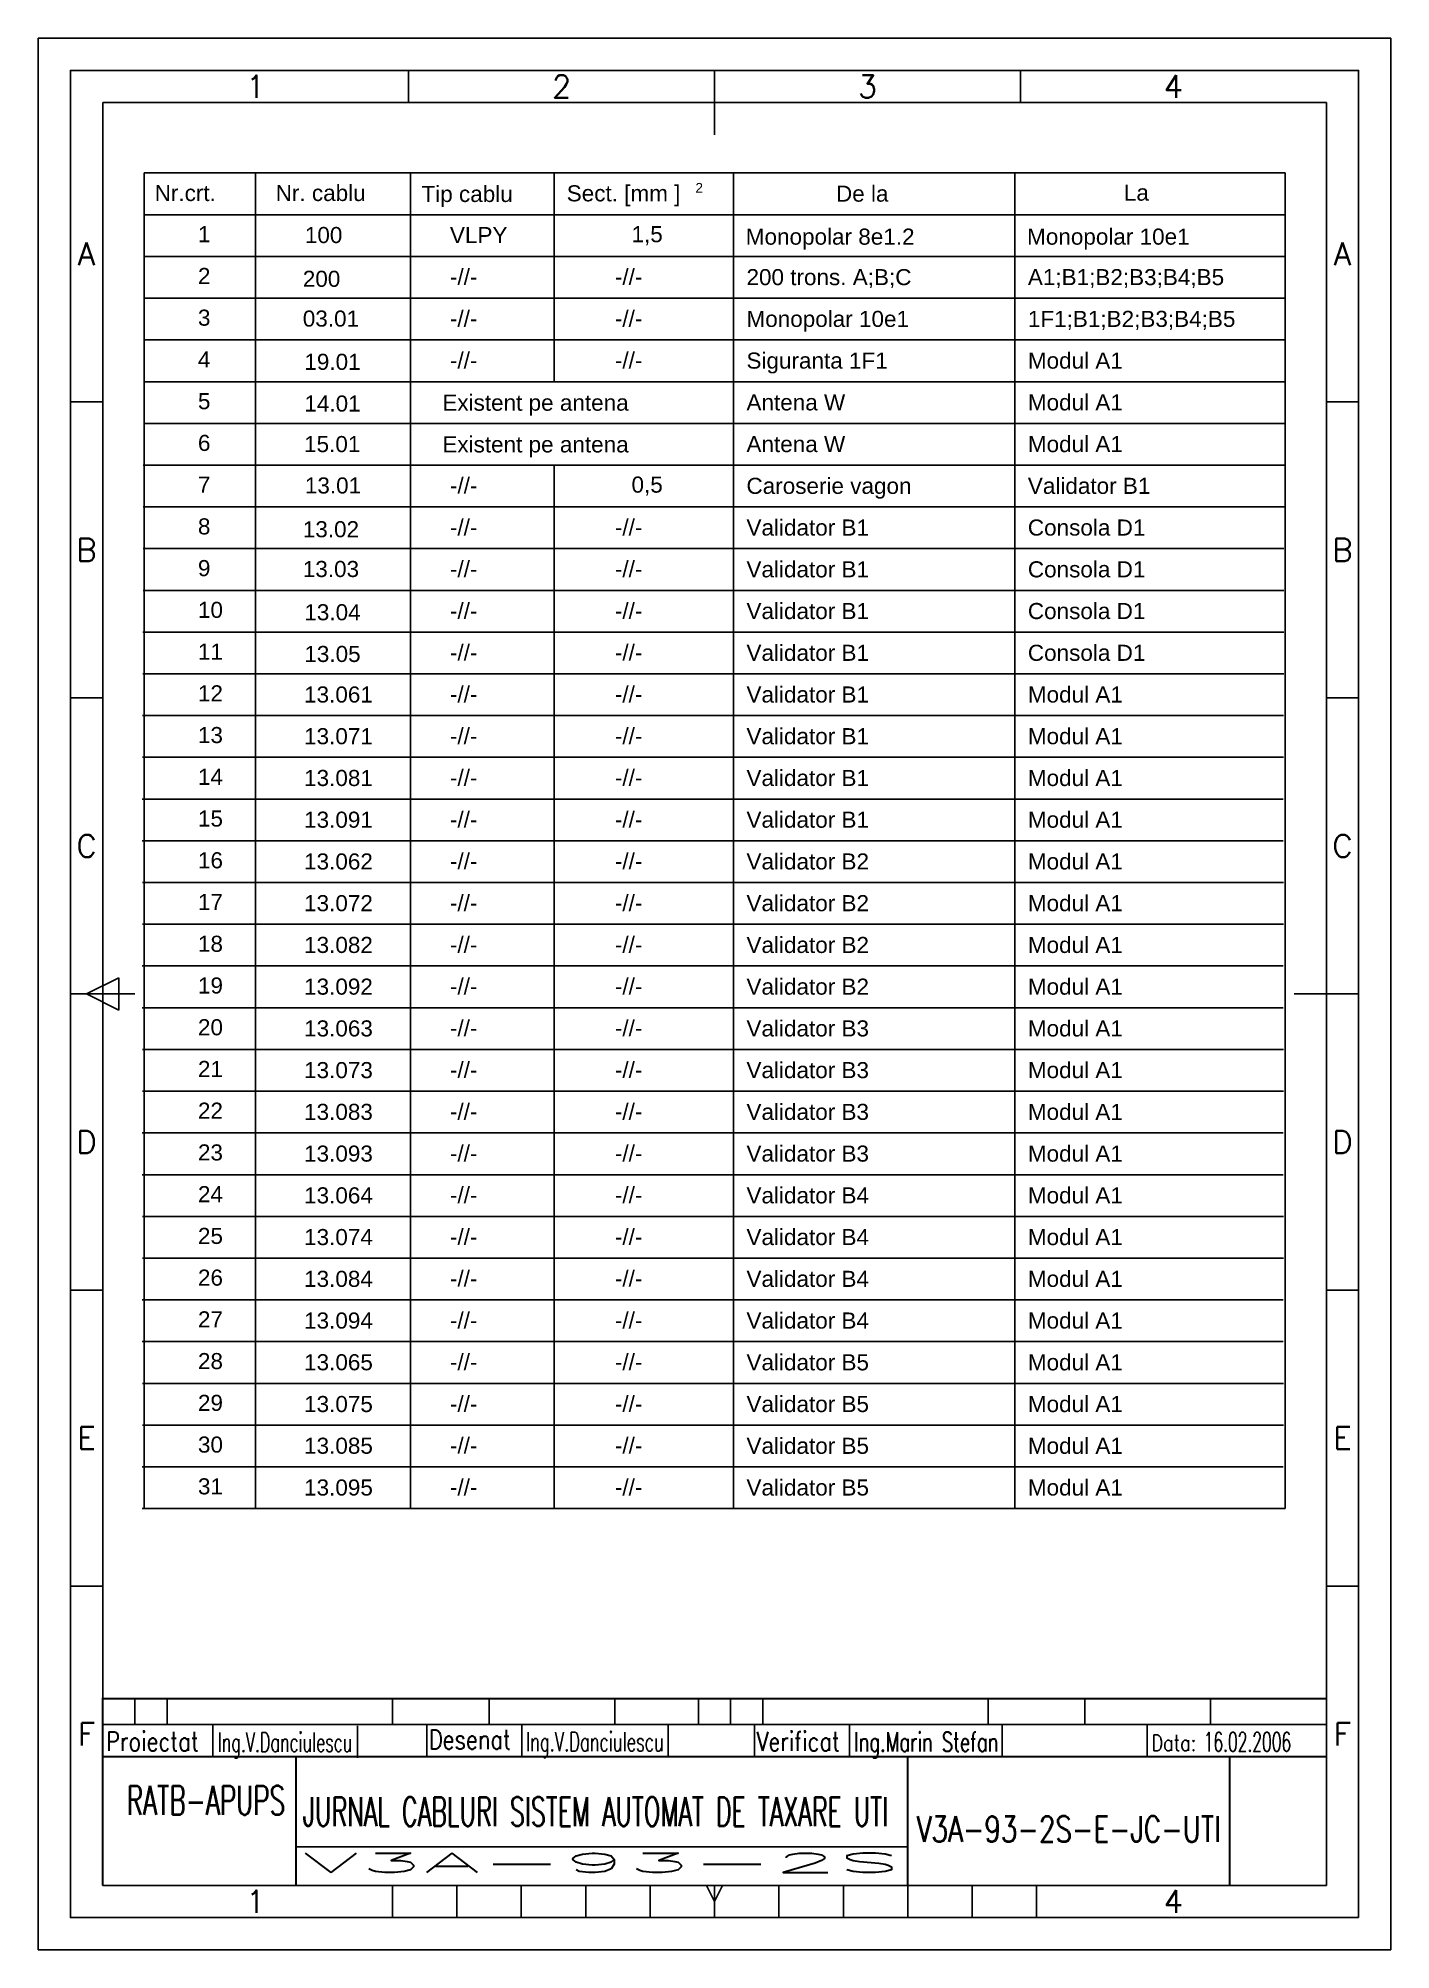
# Model space of a CAD drawing. Header units: millimetres. Extents: x 3156 to 4206, y 1786 to 2083.
# Drawn here: x 3786.4 to 3996.4, y 1785.8 to 2082.8 of the extents above; entities that cross this region are included whole.
import ezdxf
from ezdxf.enums import TextEntityAlignment as Align

# ---------------------------------------------------------------- set-up
doc = ezdxf.new("R2010")
doc.units = ezdxf.units.MM
doc.layers.add('INDICATOR', color=7, linetype='Continuous')
doc.styles.add('ISO', font='SIMPLEX.shx')
doc.styles.add('ROMANS', font='ROMANS.shx', dxfattribs={"width": 0.8})
doc.styles.get("Standard").update_dxf_attribs({"font": 'arial.ttf'})

msp = doc.modelspace()

# ---------------------------------------------------------------- texts
at = {"color": 2}
for s, height, p in [('Nr.crt.', 2.5, (3804.52, 2057.52)), ('Nr. cablu', 2.5, (3823.31, 2057.52)), ('Tip cablu', 2.5, (3845.95, 2057.37)), ('Sect. [mm ]', 2.5, (3868.5, 2057.47)), ('2', 1.5, (3888.49, 2058.83)), ('De la ', 2.5, (3910.31, 2057.42)), ('La', 2.5, (3955.01, 2057.57)), ('1', 2.5, (3811.24, 2051.12)), ('100', 2.5, (3827.84, 2050.99)), ('1,5', 2.5, (3878.56, 2051.12)), ('Monopolar 8e1.2', 2.5, (3896.3, 2050.74)), ('Monopolar 10e1', 2.5, (3939.98, 2050.74)), ('2', 2.5, (3811.24, 2044.63)), ('200 trons. A;B;C', 2.5, (3896.41, 2044.45)), ('A1;B1;B2;B3;B4;B5', 2.5, (3940.1, 2044.45)), ('3', 2.5, (3811.24, 2038.15)), ('Monopolar 10e1', 2.5, (3896.41, 2037.96)), ('1F1;B1;B2;B3;B4;B5', 2.5, (3940.1, 2037.96)), ('4', 2.5, (3811.24, 2031.66)), ('Siguranta 1F1', 2.5, (3896.41, 2031.48)), ('Modul A1', 2.5, (3940.1, 2031.48)), ('5', 2.5, (3811.24, 2025.18)), ('Existent pe antena', 2.5, (3849.19, 2024.94)), ('Antena W', 2.5, (3896.41, 2024.99)), ('Modul A1', 2.5, (3940.1, 2024.99)), ('6', 2.5, (3811.24, 2018.69)), ('Existent pe antena', 2.5, (3849.19, 2018.46)), ('Antena W', 2.5, (3896.41, 2018.51)), ('Modul A1', 2.5, (3940.1, 2018.51)), ('7', 2.5, (3811.24, 2012.21)), ('13.01', 2.5, (3827.84, 2012.08)), ('0,5', 2.5, (3878.56, 2012.21)), ('Caroserie vagon', 2.5, (3896.41, 2012.02)), ('Validator B1', 2.5, (3940.1, 2012.02)), ('8', 2.5, (3811.24, 2005.72)), ('Validator B1', 2.5, (3896.41, 2005.54)), ('Consola D1', 2.5, (3940.1, 2005.54)), ('9', 2.5, (3811.24, 1999.24)), ('Validator B1', 2.5, (3896.41, 1999.05)), ('Consola D1', 2.5, (3940.1, 1999.05)), ('10', 2.5, (3811.24, 1992.75)), ('Validator B1', 2.5, (3896.41, 1992.57)), ('Consola D1', 2.5, (3940.1, 1992.57)), ('11', 2.5, (3811.24, 1986.27)), ('Validator B1', 2.5, (3896.41, 1986.08)), ('Consola D1', 2.5, (3940.1, 1986.08)), ('12', 2.5, (3811.24, 1979.78)), ('Validator B1', 2.5, (3896.41, 1979.6)), ('Modul A1', 2.5, (3940.1, 1979.6)), ('13', 2.5, (3811.24, 1973.3)), ('Validator B1', 2.5, (3896.41, 1973.12)), ('Modul A1', 2.5, (3940.1, 1973.12)), ('14', 2.5, (3811.24, 1966.81)), ('Validator B1', 2.5, (3896.41, 1966.63)), ('Modul A1', 2.5, (3940.1, 1966.63)), ('15', 2.5, (3811.24, 1960.33)), ('Validator B1', 2.5, (3896.41, 1960.15)), ('Modul A1', 2.5, (3940.1, 1960.15)), ('16', 2.5, (3811.24, 1953.84)), ('Validator B2', 2.5, (3896.41, 1953.66)), ('Modul A1', 2.5, (3940.1, 1953.66)), ('17', 2.5, (3811.24, 1947.36)), ('Validator B2', 2.5, (3896.41, 1947.18)), ('Modul A1', 2.5, (3940.1, 1947.18)), ('18', 2.5, (3811.24, 1940.87)), ('Validator B2', 2.5, (3896.41, 1940.69)), ('Modul A1', 2.5, (3940.1, 1940.69)), ('19', 2.5, (3811.24, 1934.39)), ('Validator B2', 2.5, (3896.41, 1934.21)), ('Modul A1', 2.5, (3940.1, 1934.21)), ('20', 2.5, (3811.24, 1927.9)), ('Validator B3', 2.5, (3896.41, 1927.72)), ('Modul A1', 2.5, (3940.1, 1927.72)), ('21', 2.5, (3811.24, 1921.42)), ('Validator B3', 2.5, (3896.41, 1921.24)), ('Modul A1', 2.5, (3940.1, 1921.24)), ('22', 2.5, (3811.24, 1914.94)), ('Validator B3', 2.5, (3896.41, 1914.75)), ('Modul A1', 2.5, (3940.1, 1914.75)), ('23', 2.5, (3811.24, 1908.45)), ('Validator B3', 2.5, (3896.41, 1908.27)), ('Modul A1', 2.5, (3940.1, 1908.27)), ('24', 2.5, (3811.24, 1901.97)), ('Validator B4', 2.5, (3896.41, 1901.78)), ('Modul A1', 2.5, (3940.1, 1901.78)), ('25', 2.5, (3811.24, 1895.48)), ('Validator B4', 2.5, (3896.41, 1895.3)), ('Modul A1', 2.5, (3940.1, 1895.3)), ('26', 2.5, (3811.24, 1889)), ('Validator B4', 2.5, (3896.41, 1888.81)), ('Modul A1', 2.5, (3940.1, 1888.81)), ('27', 2.5, (3811.24, 1882.51)), ('Validator B4', 2.5, (3896.41, 1882.33)), ('Modul A1', 2.5, (3940.1, 1882.33)), ('28', 2.5, (3811.24, 1876.03)), ('Validator B5', 2.5, (3896.41, 1875.84)), ('Modul A1', 2.5, (3940.1, 1875.84)), ('29', 2.5, (3811.24, 1869.54)), ('Validator B5', 2.5, (3896.41, 1869.36)), ('Modul A1', 2.5, (3940.1, 1869.36)), ('30', 2.5, (3811.24, 1863.06)), ('Validator B5', 2.5, (3896.41, 1862.87)), ('Modul A1', 2.5, (3940.1, 1862.87)), ('31', 2.5, (3811.24, 1856.57)), ('Validator B5', 2.5, (3896.41, 1856.39)), ('Modul A1', 2.5, (3940.1, 1856.39))]:
    msp.add_text(s, height=height, dxfattribs=at).set_placement(p)
for tag, p in [('VLPY', (3850.37, 2050.98)), ('200', (3827.52, 2044.19)), ('-//-', (3850.37, 2044.49)), ('-//-', (3875.98, 2044.49)), ('03.01', (3827.52, 2038.01)), ('-//-', (3850.37, 2038.01)), ('-//-', (3875.98, 2038.01)), ('19.01', (3827.76, 2031.29)), ('-//-', (3850.37, 2031.52)), ('-//-', (3875.98, 2031.52)), ('14.01', (3827.76, 2024.81)), ('15.01', (3827.72, 2018.51)), ('-//-', (3850.37, 2012.07)), ('13.02', (3827.52, 2005.28)), ('-//-', (3850.37, 2005.58)), ('-//-', (3875.98, 2005.58)), ('13.03', (3827.52, 1999.1)), ('-//-', (3850.37, 1999.1)), ('-//-', (3875.98, 1999.1)), ('13.04', (3827.76, 1992.38)), ('-//-', (3850.37, 1992.61)), ('-//-', (3875.98, 1992.61)), ('13.05', (3827.76, 1985.9)), ('-//-', (3850.37, 1986.13)), ('-//-', (3875.98, 1986.13)), ('13.061', (3827.72, 1979.6)), ('-//-', (3850.37, 1979.64)), ('-//-', (3875.98, 1979.64)), ('13.071', (3827.72, 1973.12)), ('-//-', (3850.37, 1973.16)), ('-//-', (3875.98, 1973.16)), ('13.081', (3827.72, 1966.63)), ('-//-', (3850.37, 1966.67)), ('-//-', (3875.98, 1966.67)), ('13.091', (3827.72, 1960.15)), ('-//-', (3850.37, 1960.19)), ('-//-', (3875.98, 1960.19)), ('13.062', (3827.72, 1953.66)), ('-//-', (3850.37, 1953.71)), ('-//-', (3875.98, 1953.71)), ('13.072', (3827.72, 1947.18)), ('-//-', (3850.37, 1947.22)), ('-//-', (3875.98, 1947.22)), ('13.082', (3827.72, 1940.69)), ('-//-', (3850.37, 1940.74)), ('-//-', (3875.98, 1940.74)), ('13.092', (3827.72, 1934.21)), ('-//-', (3850.37, 1934.25)), ('-//-', (3875.98, 1934.25)), ('13.063', (3827.72, 1927.72)), ('-//-', (3850.37, 1927.77)), ('-//-', (3875.98, 1927.77)), ('13.073', (3827.72, 1921.24)), ('-//-', (3850.37, 1921.28)), ('-//-', (3875.98, 1921.28)), ('13.083', (3827.72, 1914.75)), ('-//-', (3850.37, 1914.8)), ('-//-', (3875.98, 1914.8)), ('13.093', (3827.72, 1908.27)), ('-//-', (3850.37, 1908.31)), ('-//-', (3875.98, 1908.31)), ('13.064', (3827.72, 1901.78)), ('-//-', (3850.37, 1901.83)), ('-//-', (3875.98, 1901.83)), ('13.074', (3827.72, 1895.3)), ('-//-', (3850.37, 1895.34)), ('-//-', (3875.98, 1895.34)), ('13.084', (3827.72, 1888.81)), ('-//-', (3850.37, 1888.86)), ('-//-', (3875.98, 1888.86)), ('13.094', (3827.72, 1882.33)), ('-//-', (3850.37, 1882.37)), ('-//-', (3875.98, 1882.37)), ('13.065', (3827.72, 1875.85)), ('-//-', (3850.37, 1875.89)), ('-//-', (3875.98, 1875.89)), ('13.075', (3827.72, 1869.36)), ('-//-', (3850.37, 1869.4)), ('-//-', (3875.98, 1869.4)), ('13.085', (3827.72, 1862.88)), ('-//-', (3850.37, 1862.92)), ('-//-', (3875.98, 1862.92)), ('13.095', (3827.72, 1856.39)), ('-//-', (3850.37, 1856.43)), ('-//-', (3875.98, 1856.43))]:
    msp.add_attdef(tag, p, '1', height=2.5, dxfattribs=at)

# ---------------------------------------------------------------- blocks, each defined once
blk = doc.blocks.new('a4')
at = {"color": 70}
for p, q in [((-152.5, 287), (-152.5, 292)), ((-105, 282), (-105, 292)), ((-57.5, 287), (-57.5, 292)), ((-200, 240.5), (-205, 240.5)), ((-5, 240.5), (-10, 240.5)), ((-200, 194.5), (-205, 194.5)), ((-5, 194.5), (-10, 194.5)), ((-205, 148.5), (-195, 148.5)), ((-202.5, 148.5), (-197.5, 151)), ((-197.5, 146), (-202.5, 148.5)), ((-197.5, 151), (-197.5, 146)), ((-15, 148.5), (-5, 148.5)), ((-200, 102.5), (-205, 102.5)), ((-5, 102.5), (-10, 102.5)), ((-200, 56.5), (-205, 56.5)), ((-5, 56.5), (-10, 56.5)), ((-155, 5), (-155, 10)), ((-145, 5), (-145, 10)), ((-135, 5), (-135, 10)), ((-125, 5), (-125, 10)), ((-115, 5), (-115, 10)), ((-105, 7.5), (-106.25, 10)), ((-103.75, 10), (-105, 7.5)), ((-105, 10), (-105, 5)), ((-95, 5), (-95, 10)), ((-85, 5), (-85, 10)), ((-75, 5), (-75, 10)), ((-65, 5), (-65, 10)), ((-55, 5), (-55, 10))]:
    blk.add_line(p, q, dxfattribs=at)
at = {"color": 240}
for points in [[(0, 0), (0, 297), (-210, 297), (-210, 0)], [(-5, 5), (-5, 292), (-205, 292), (-205, 5)]]:
    blk.add_lwpolyline(points, close=True, dxfattribs=at)
at = {"color": 70}
blk.add_lwpolyline([(-200, 287), (-200, 10), (-10, 10), (-10, 287)], close=True, dxfattribs=at)
at = {"color": 50, "style": 'ISO'}
for s, p in [('1', (-176.25, 289.5)), ('2', (-128.75, 289.5)), ('3', (-81.25, 289.5)), ('4', (-33.75, 289.5)), ('A', (-202.5, 263.5)), ('A', (-7.5, 263.5)), ('B', (-202.5, 217.5)), ('B', (-7.5, 217.5)), ('C', (-202.5, 171.5)), ('C', (-7.5, 171.5)), ('D', (-202.5, 125.5)), ('D', (-7.5, 125.5)), ('E', (-202.5, 79.5)), ('E', (-7.5, 79.5)), ('F', (-202.5, 33.5)), ('F', (-7.5, 33.5)), ('1', (-176.25, 7.5)), ('4', (-33.75, 7.5))]:
    blk.add_text(s, height=3.5, dxfattribs=at).set_placement(p, align=Align.MIDDLE)
blk = doc.blocks.new('indic-el')
at = {"layer": 'INDICATOR', "color": 1}
for p, q in [((-180, 25), (-180, 29)), ((-175, 25), (-175, 29)), ((-140, 25), (-140, 29)), ((-125, 25), (-125, 29)), ((-105.5, 25), (-105.5, 29)), ((-87.5, 25), (-87.5, 29)), ((-82.5, 25), (-82.5, 29)), ((-47.5, 25), (-47.5, 29)), ((-32.5, 25), (-32.5, 29)), ((-13, 25), (-13, 29)), ((-167.9, 20), (-167.9, 25)), ((-145.42, 19.8), (-145.42, 24.8)), ((-134.65, 20.08), (-134.65, 25.08)), ((-119.93, 20), (-119.93, 25)), ((-97.19, 20), (-97.19, 25)), ((-83.77, 20), (-83.77, 25)), ((-69.03, 20), (-69.03, 25)), ((-45.33, 20), (-45.33, 25)), ((-22.83, 20), (-22.83, 25)), ((-155, 6), (-60, 6))]:
    blk.add_line(p, q, dxfattribs=at)
at = {"layer": 'INDICATOR'}
blk.add_line((-92.5, 25), (-92.5, 29), dxfattribs=at)
at = {"layer": 'INDICATOR', "const_width": 0.3, "flags": 128}
for points in [[(0, 29), (-185, 29), (-185, 0)], [(0, 25), (-185, 25)], [(0, 20), (-185, 20)], [(-155, 0), (-155, 20)], [(-60, 0), (-60, 20)], [(-10, 0), (-10, 20)]]:
    blk.add_lwpolyline(points, dxfattribs=at)
at = {"layer": 'INDICATOR', "color": 1, "style": 'ROMANS', "width": 0.8}
for s, height, p in [('Proiectat', 3, (-184.48, 20.88)), ('Desenat', 3, (-134.37, 21.17)), ('Verificat', 3, (-83.49, 20.88)), ('Data:', 2.5, (-22.15, 20.88))]:
    blk.add_text(s, height=height, dxfattribs=at).set_placement(p)
at = {"layer": 'INDICATOR', "style": 'ROMANS', "width": 0.570908}
blk.add_text('RATB-APUPS', height=4.5, dxfattribs=at).set_placement((-181.28, 10.96), (-156.69, 10.96), align=Align.FIT)
at = {"layer": 'INDICATOR', "color": 1, "style": 'ROMANS'}
for tag, height, width, p, p2 in [('DESENAT', 3, 1.116423, (-119.25, 20.84), (-97.88, 20.84)), ('VERIFICAT', 3, 1.074468, (-68.34, 20.8), (-45.93, 20.8)), ('DATA', 3, 1.321041, (-14.04, 20.81), (-0.45, 20.81)), ('PROIECTAT', 3, 0.908325, (-167.12, 20.74), (-146.23, 20.74)), ('NUME_DESEN', 4.5, 2.080219, (-153.9, 9.22), (-61.18, 9.22)), ('NUMAR', 4, 2.383056, (-58.61, 6.76), (-11.4, 6.76)), ('ANS', 3, 11.421134, (-154.04, 2.01), (-61.04, 2.01))]:
    blk.add_attdef(tag, text='', height=height, dxfattribs=dict(at, width=width)).set_placement(p, p2, align=Align.FIT)

# ---------------------------------------------------------------- linework, layer by layer
at = {"color": 2}
for p, q in [((3802.89, 2061.88), (3980.06, 2061.88)), ((3802.89, 2061.88), (3802.89, 1854.36)), ((3820.18, 2061.88), (3820.18, 1854.36)), ((3844.26, 2061.88), (3844.26, 1854.36)), ((3866.54, 2061.88), (3866.54, 2029.45)), ((3894.41, 2061.88), (3894.41, 1854.36)), ((3938.09, 2061.88), (3938.09, 1854.36)), ((3980.06, 2061.88), (3980.06, 1854.36)), ((3802.86, 2055.39), (3980.02, 2055.39)), ((3802.86, 2048.91), (3980.02, 2048.91)), ((3802.82, 2042.42), (3979.98, 2042.42)), ((3802.82, 2035.94), (3979.98, 2035.94)), ((3802.78, 2029.45), (3979.95, 2029.45)), ((3802.78, 2022.97), (3979.95, 2022.97)), ((3802.75, 2016.48), (3979.91, 2016.48)), ((3866.54, 2016.48), (3866.54, 1854.36)), ((3802.75, 2010), (3979.91, 2010)), ((3802.71, 2003.51), (3979.87, 2003.51)), ((3802.71, 1997.03), (3979.87, 1997.03)), ((3802.67, 1990.54), (3979.83, 1990.54)), ((3802.67, 1984.06), (3979.83, 1984.06)), ((3802.63, 1977.58), (3979.8, 1977.58)), ((3802.63, 1971.09), (3979.8, 1971.09)), ((3802.6, 1964.61), (3979.76, 1964.61)), ((3802.6, 1958.12), (3979.76, 1958.12)), ((3802.63, 1951.64), (3979.8, 1951.64)), ((3802.63, 1945.15), (3979.8, 1945.15)), ((3802.6, 1938.67), (3979.76, 1938.67)), ((3802.6, 1932.18), (3979.76, 1932.18)), ((3802.63, 1925.7), (3979.8, 1925.7)), ((3802.63, 1919.21), (3979.8, 1919.21)), ((3802.6, 1912.73), (3979.76, 1912.73)), ((3802.6, 1906.24), (3979.76, 1906.24)), ((3802.63, 1899.76), (3979.8, 1899.76)), ((3802.63, 1893.27), (3979.8, 1893.27)), ((3802.6, 1886.79), (3979.76, 1886.79)), ((3802.6, 1880.3), (3979.76, 1880.3)), ((3802.63, 1873.82), (3979.8, 1873.82)), ((3802.63, 1867.33), (3979.8, 1867.33)), ((3802.6, 1860.85), (3979.76, 1860.85)), ((3802.6, 1854.36), (3980.06, 1854.36))]:
    msp.add_line(p, q, dxfattribs=at)
at = {"layer": 'INDICATOR', "color": 1}
for p, q in [((3856.45, 1820.82), (3856.45, 1824.82)), ((3875.95, 1820.82), (3875.95, 1824.82)), ((3893.95, 1820.82), (3893.95, 1824.82)), ((3898.95, 1820.82), (3898.95, 1824.82)), ((3933.95, 1820.82), (3933.95, 1824.82)), ((3948.95, 1820.82), (3948.95, 1824.82)), ((3968.45, 1820.82), (3968.45, 1824.82)), ((3861.51, 1815.82), (3861.51, 1820.82)), ((3884.25, 1815.82), (3884.25, 1820.82)), ((3897.68, 1815.82), (3897.68, 1820.82)), ((3912.42, 1815.82), (3912.42, 1820.82)), ((3936.12, 1815.82), (3936.12, 1820.82)), ((3958.62, 1815.82), (3958.62, 1820.82))]:
    msp.add_line(p, q, dxfattribs=at)
at = {"layer": 'INDICATOR'}
msp.add_line((3888.95, 1820.82), (3888.95, 1824.82), dxfattribs=at)
at = {"layer": 'INDICATOR', "const_width": 0.3, "flags": 128}
for points in [[(3986.45, 1824.82), (3796.45, 1824.82), (3796.45, 1795.82)], [(3986.45, 1820.82), (3796.45, 1820.82)], [(3986.45, 1815.82), (3796.45, 1815.82)], [(3921.45, 1795.82), (3921.45, 1815.82)], [(3971.45, 1795.82), (3971.45, 1815.82)]]:
    msp.add_lwpolyline(points, dxfattribs=at)

# ---------------------------------------------------------------- block references
msp.add_blockref('a4', (3996.45, 1785.82))
at = {"color": 1}
ref = msp.add_blockref('indic-el', (3981.45, 1795.82), dxfattribs=at)
ref.add_attrib('NUME_DESEN', 'JURNAL CABLURI SISTEM AUTOMAT DE TAXARE UTI ', dxfattribs={"layer": 'INDICATOR', "color": 1, "height": 4.5, "style": 'ROMANS', "width": 0.520055}).set_placement((3827.55, 1805.04), (3920.27, 1805.04), align=Align.FIT)
ref.add_attrib('ANS', 'V3A-93-2S', dxfattribs={"layer": 'INDICATOR', "color": 1, "height": 3, "style": 'ROMANS', "width": 3.518944}).set_placement((3827.41, 1797.83), (3920.41, 1797.83), align=Align.FIT)
ref.add_attrib('NUMAR', 'V3A-93-2S-E-JC-UTI', dxfattribs={"layer": 'INDICATOR', "color": 1, "height": 4, "style": 'ROMANS', "width": 0.680873}).set_placement((3922.83, 1802.57), (3970.04, 1802.57), align=Align.FIT)
ref.add_attrib('DESENAT', 'Ing.V.Danciulescu', dxfattribs={"layer": 'INDICATOR', "color": 1, "height": 3, "style": 'ROMANS', "width": 0.566669}).set_placement((3862.19, 1816.65), (3883.57, 1816.65), align=Align.FIT)
ref.add_attrib('VERIFICAT', 'Ing.Marin Stefan', dxfattribs={"layer": 'INDICATOR', "color": 1, "height": 3, "style": 'ROMANS', "width": 0.612783}).set_placement((3913.11, 1816.61), (3935.52, 1816.61), align=Align.FIT)
ref.add_attrib('DATA', '16.02.2006', dxfattribs={"layer": 'INDICATOR', "color": 1, "height": 3, "style": 'ROMANS', "width": 0.537373}).set_placement((3967.4, 1816.62), (3980.99, 1816.62), align=Align.FIT)
ref.add_attrib('PROIECTAT', 'Ing.V.Danciulescu', dxfattribs={"layer": 'INDICATOR', "color": 1, "height": 3, "style": 'ROMANS', "width": 0.553941}).set_placement((3814.32, 1816.56), (3835.21, 1816.56), align=Align.FIT)

msp.set_redraw_order([(e.dxf.handle, doc.entitydb.next_handle()) for e in msp.query("TEXT MTEXT ATTDEF DIMENSION ARC_DIMENSION")])  # texts and dimensions are drawn at this point

doc.saveas('drawing.dxf')
